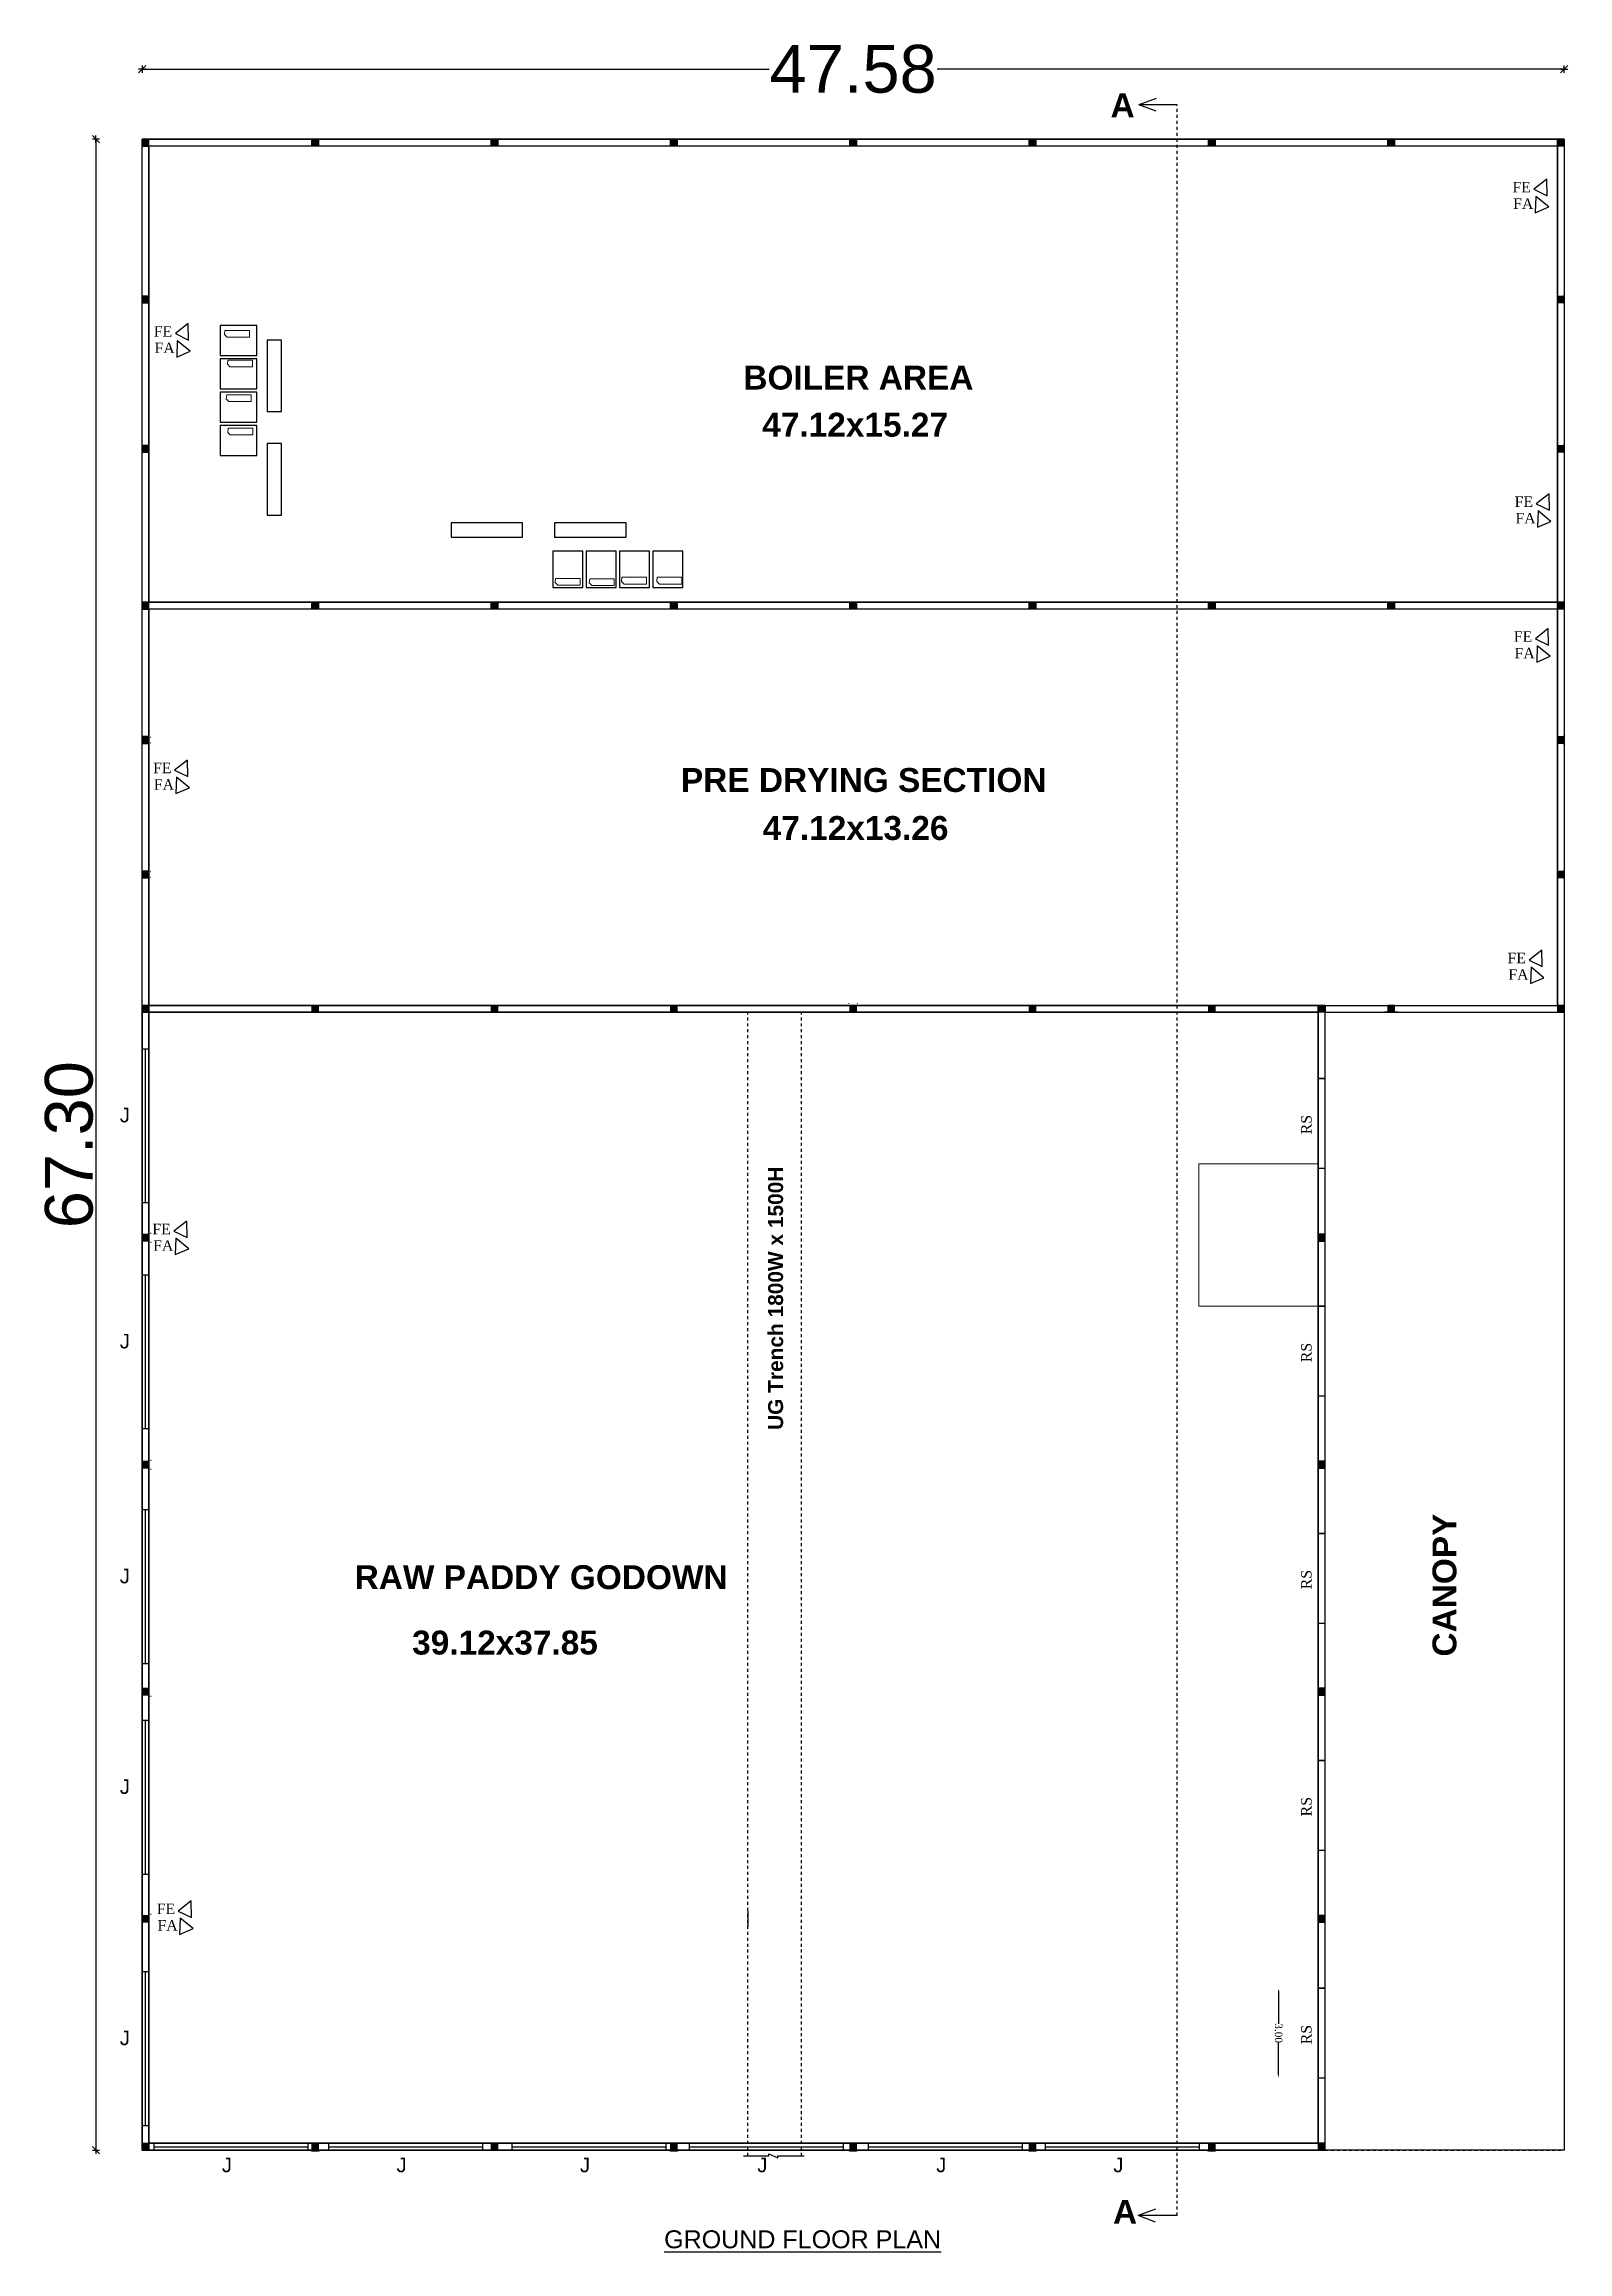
# Model space of a CAD drawing. Header units: metres. Extents: x 1422408 to 2565053, y 3723 to 80428.
# Drawn here: x 2267904.2 to 2267955.2, y 4140.2 to 4214.1 of the extents above; entities that cross this region are included whole.
import ezdxf

# ---------------------------------------------------------------- set-up
doc = ezdxf.new("R2010")
doc.units = ezdxf.units.M
doc.header["$LTSCALE"] = 3.5
doc.header["$MEASUREMENT"] = 0
doc.linetypes.add('HIDDEN', pattern=[0.375, 0.25, -0.125])
doc.layers.get('0').update_dxf_attribs({"linetype": 'CONTINUOUS'})
doc.layers.get('DEFPOINTS').update_dxf_attribs({"linetype": 'CONTINUOUS'})
for name, color, linetype in [('BLK_5_FLR_0_AC_ROOM_1', 117, 'CONTINUOUS'), ('BLK_5_FLR_0_AC_ROOM_2', 117, 'CONTINUOUS'), ('BLK_5_FLR_0_AC_ROOM_3', 117, 'CONTINUOUS'), ('BLK_5_FLR_0_EXIT_WIDTH_DOOR', 2, 'CONTINUOUS'), ('BLK_5_FLR_0_URINAL', 235, 'CONTINUOUS'), ('BLK_5_FLR_0_WATER_CLOSET', 213, 'CONTINUOUS'), ('WORKSHOP_AREA', 10, 'CONTINUOUS')]:
    doc.layers.add(name, color=color, linetype=linetype)
doc.layers.add('BLK_5_FLR_0_BLT_UP_AREA', color=1, linetype='CONTINUOUS', plot=False)
doc.layers.add('BLK_5_FLR_0_FIRESTAIR_1', color=1, linetype='CONTINUOUS', lineweight=0)
doc.layers.add('BLK_5_FLR_0_WASH', color=243, linetype='CONTINUOUS', lineweight=5)
doc.styles.add('ANAND', font='times.ttf')
doc.styles.add('ROOM TEXT 10.5', font='swisse.ttf')
doc.styles.add('SIKKIM-ARE', font='arialbd.ttf')
doc.styles.add('style1', font='arial.ttf', dxfattribs={"height": 0.28})
doc.styles.add('style1jaya', font='times.ttf')
doc.dimstyles.new('STANDARD$0', dxfattribs={"dimtxt": 0.25, "dimasz": 0.1, "dimexe": 2, "dimexo": 2, "dimgap": 0, "dimtad": 0, "dimzin": 0, "dimdsep": 46, "dimtxsty": 'ANAND', "dimcen": 0.0625, "dimdle": 2.5, "dimse1": 1, "dimse2": 1, "dimclrd": 2, "dimclre": 9, "dimadec": 0, "dimazin": 0, "dimtfac": 1, "dimtix": 1, "dimtofl": 0, "dimtmove": 2, "dimatfit": 3, "dimldrblk": 'OBLIQUE', "dimfxl": 0, "dimtolj": 1, "dimtzin": 0, "dimarcsym": 0})

msp = doc.modelspace()

# ---------------------------------------------------------------- texts
for s, height, style, p in [('A', 0.79991, 'SIKKIM-ARE', (2267939.88424, 4211.6036)), ('FE', 0.349929, 'style1jaya', (2267953.32915, 4209.09417)), ('FA', 0.349929, 'style1jaya', (2267953.35457, 4208.54214)), ('FE', 0.349929, 'style1jaya', (2267907.87428, 4204.26497)), ('FA', 0.349929, 'style1jaya', (2267907.8997, 4203.71293)), ('BOILER AREA', 0.7999136, 'SIKKIM-ARE', (2267927.59886, 4202.49488)), ('47.12x15.27', 0.7999136, 'SIKKIM-ARE', (2267928.23239, 4200.91789)), ('FE', 0.349929, 'style1jaya', (2267953.40413, 4198.56755)), ('FA', 0.349929, 'style1jaya', (2267953.42955, 4198.01551)), ('FE', 0.349929, 'style1jaya', (2267953.3753, 4194.05321)), ('FA', 0.349929, 'style1jaya', (2267953.40072, 4193.50117)), ('FE', 0.349929, 'style1jaya', (2267907.8507, 4189.65661)), ('FA', 0.349929, 'style1jaya', (2267907.87612, 4189.10457)), ('PRE DRYING SECTION', 0.7999136, 'SIKKIM-ARE', (2267925.51062, 4189.0283)), ('47.12x13.26', 0.7999136, 'SIKKIM-ARE', (2267928.24757, 4187.4216)), ('FE', 0.349929, 'style1jaya', (2267953.16625, 4183.29674)), ('FA', 0.349929, 'style1jaya', (2267953.19167, 4182.7447)), ('FE', 0.349929, 'style1jaya', (2267907.82769, 4174.22651)), ('FA', 0.349929, 'style1jaya', (2267907.85312, 4173.67447)), ('RAW PADDY GODOWN', 0.7999136, 'SIKKIM-ARE', (2267914.5958, 4162.35028)), ('39.12x37.85', 0.7999136, 'SIKKIM-ARE', (2267916.51819, 4160.16169)), ('FE', 0.349929, 'style1jaya', (2267907.97283, 4151.47546)), ('FA', 0.349929, 'style1jaya', (2267907.99826, 4150.92342)), ('A', 0.79991, 'SIKKIM-ARE', (2267939.96638, 4141.1115))]:
    msp.add_text(s, height=height, dxfattribs=dict(style=style)).set_placement(p)
at = {"ltscale": 0.22, "style": 'ROOM TEXT 10.5'}
for s, height, p in [('J', 0.486, (2267906.73681, 4177.97147)), ('J', 0.486, (2267906.73681, 4170.40669)), ('J', 0.486, (2267906.73681, 4162.54452)), ('J', 0.486, (2267906.73681, 4155.49677)), ('J', 0.486, (2267906.73681, 4147.08907)), ('J', 0.486, (2267910.15194, 4142.83647)), ('J', 0.486, (2267915.99566, 4142.83647)), ('J', 0.486, (2267922.13175, 4142.83647)), ('J', 0.486, (2267928.06575, 4142.83647)), ('J', 0.486, (2267934.05087, 4142.83647)), ('J', 0.486, (2267939.9764, 4142.83647)), ('%%UGROUND FLOOR PLAN', 0.6, (2267924.94887, 4140.29173))]:
    msp.add_text(s, height=height, dxfattribs=at).set_placement(p)
at = {"style": 'style1jaya', "text_generation_flag": 6}
for p in [(2267946.60983, 4177.57225), (2267946.60983, 4169.94591), (2267946.60983, 4162.34673), (2267946.60983, 4154.74755), (2267946.60983, 4147.12137)]:
    msp.add_text('RS', height=0.349962, rotation=270, dxfattribs=at).set_placement(p)
at = {"style": 'SIKKIM-ARE'}
for s, height, p in [('UG Trench 1800W x 1500H', 0.499946, (2267928.92824, 4167.6777)), ('CANOPY', 0.799914, (2267951.45574, 4160.09545))]:
    msp.add_text(s, height=height, rotation=90, dxfattribs=at).set_placement(p)

# ---------------------------------------------------------------- blocks, each defined once
blk = doc.blocks.new('ER')
for p, q in [((-3, -3), (3, 3)), ((-3, 0), (3, 0)), ((0, -3), (0, 3))]:
    blk.add_line(p, q)
blk = doc.blocks.new('*D703')
at = {"lineweight": -2, "ltscale": 0.05}
for p, q in [((2267907.523, 4213.219), (2267928.46, 4213.219)), ((2267955.023, 4213.219), (2267934.087, 4213.219))]:
    blk.add_line(p, q, dxfattribs=at)
at = {"layer": 'DEFPOINTS', "color": 0, "ltscale": 0.05}
for p in [(2267955.063, 4213.219), (2267907.483, 4210.873), (2267955.063, 4210.873)]:
    blk.add_point(p, dxfattribs=at)
at = {"lineweight": -2, "ltscale": 0.05, "xscale": 0.04, "yscale": 0.04, "zscale": 0.04, "rotation": 180}
blk.add_blockref('ER', (2267907.483, 4213.219), dxfattribs=at)
at = {"lineweight": -2, "ltscale": 0.05, "xscale": 0.04, "yscale": 0.04, "zscale": 0.04}
blk.add_blockref('ER', (2267955.063, 4213.219), dxfattribs=at)
at = {"color": 0, "ltscale": 0.05, "insert": (2267931.273, 4213.219), "char_height": 0.28, "attachment_point": 5, "style": 'style1'}
blk.add_mtext('\\A1;{\\H5.7143x;47.58}', dxfattribs=at)
blk = doc.blocks.new('_DOT')
at = {"color": 0, "linetype": 'ByBlock'}
blk.add_line((-0.5, 0), (-1, 0), dxfattribs=at)
at = {"color": 0, "linetype": 'ByBlock', "const_width": 0.5}
blk.add_lwpolyline([(-0.25, 0, 1), (0.25, 0, 1)], format="xyb", close=True, dxfattribs=at)
blk = doc.blocks.new('*D704')
at = {"lineweight": -2, "ltscale": 0.05}
blk.add_line((2267905.94, 4210.833), (2267905.94, 4143.613), dxfattribs=at)
at = {"layer": 'DEFPOINTS', "color": 0, "ltscale": 0.05}
for p in [(2267907.483, 4210.873), (2267905.94, 4143.573), (2267907.483, 4143.573)]:
    blk.add_point(p, dxfattribs=at)
at = {"lineweight": -2, "ltscale": 0.05, "xscale": 0.04, "yscale": 0.04, "zscale": 0.04}
for p, rotation in [((2267905.94, 4210.873), 90), ((2267905.94, 4143.573), 270)]:
    blk.add_blockref('ER', p, dxfattribs=dict(at, rotation=rotation))
at = {"color": 0, "ltscale": 0.05, "insert": (2267905.042, 4177.223), "char_height": 0.28, "attachment_point": 5, "rotation": 90, "style": 'style1'}
blk.add_mtext('\\A1;{\\H5.7143x;67.30}', dxfattribs=at)
blk = doc.blocks.new('*D592')
at = {"layer": 'BLK_5_FLR_0_EXIT_WIDTH_DOOR', "color": 2, "linetype": 'Continuous', "lineweight": -2, "ltscale": 400}
for p, q in [((2267945.507, 4148.891), (2267945.507, 4147.8)), ((2267945.507, 4146.091), (2267945.507, 4147.182))]:
    blk.add_line(p, q, dxfattribs=at)
at = {"layer": 'BLK_5_FLR_0_EXIT_WIDTH_DOOR', "color": 2, "ltscale": 400}
for points in [[(2267945.524, 4148.891), (2267945.49, 4148.891), (2267945.507, 4148.991)], [(2267945.524, 4146.091), (2267945.491, 4146.091), (2267945.507, 4145.991)]]:
    blk.add_solid(points, dxfattribs=at)
at = {"layer": 'DEFPOINTS', "color": 0, "ltscale": 400}
for p in [(2267945.507, 4148.991), (2267946.834, 4148.991), (2267946.835, 4145.991)]:
    blk.add_point(p, dxfattribs=at)
at = {"layer": 'BLK_5_FLR_0_EXIT_WIDTH_DOOR', "color": 0, "ltscale": 400, "insert": (2267945.507, 4147.491), "char_height": 0.25, "attachment_point": 5, "rotation": 270.00212, "style": 'ANAND'}
blk.add_mtext('\\A1;3.00', dxfattribs=at)
blk = doc.blocks.new('_Oblique')
at = {"color": 0, "linetype": 'ByBlock', "lineweight": -2}
blk.add_line((-0.5, -0.5), (0.5, 0.5), dxfattribs=at)

# ---------------------------------------------------------------- dimensions: what is measured, and where the dimension line sits
at = {"ltscale": 0.05}
dim = msp.add_linear_dim(base=(2267955.06343, 4213.21857), p1=(2267907.48343, 4210.87344), p2=(2267955.06343, 4210.87343), text='{\\H5.7143x;47.58}', dimstyle='STANDARD$0', override={"dimtxt": 0.28, "dimasz": 0.04, "dimgap": 0.08, "dimtad": 2, "dimtxsty": 'style1', "dimblk": 'ER', "dimclrd": 256, "dimldrblk": 'DOT', "dimfxl": 0.18, "dimfxlon": 1, "dimarcsym": 1}, dxfattribs=at)
dim.commit()
dim.dimension.update_dxf_attribs({"geometry": '*D703', "text_midpoint": (2267931.27343, 4213.21857), "dimtype": 160})
dim = msp.add_linear_dim(base=(2267905.93979, 4143.57343), p1=(2267907.48343, 4210.87343), p2=(2267907.48343, 4143.57343), angle=90, text='{\\H5.7143x;67.30}', dimstyle='STANDARD$0', override={"dimtxt": 0.28, "dimasz": 0.04, "dimgap": 0.08, "dimtad": 2, "dimtxsty": 'style1', "dimblk": 'ER', "dimclrd": 256, "dimldrblk": 'DOT', "dimfxl": 0.18, "dimfxlon": 1, "dimarcsym": 1}, dxfattribs=at)
dim.commit()
dim.dimension.update_dxf_attribs({"geometry": '*D704', "text_midpoint": (2267905.04233, 4177.22343)})
at = {"layer": 'BLK_5_FLR_0_EXIT_WIDTH_DOOR', "ltscale": 400}
dim = msp.add_aligned_dim(p1=(2267946.83456, 4145.9911), p2=(2267946.83445, 4148.99078), distance=1.32732, dimstyle='STANDARD$0', override={"dimfxl": 0.18}, dxfattribs=at)
dim.commit()
dim.dimension.update_dxf_attribs({"geometry": '*D592', "text_midpoint": (2267945.50719, 4147.49089)})

# ---------------------------------------------------------------- hatches: boundary and pattern name
at = {"ltscale": 0.5}
h = msp.add_hatch(color=256, dxfattribs=at)
h.dxf.hatch_style = 1
h.paths.add_polyline_path([(2267907.48343, 4210.64346), (2267907.71341, 4210.64346), (2267907.71341, 4210.87343), (2267907.48343, 4210.87343)])
h = msp.add_hatch(color=256, dxfattribs=at)
h.dxf.hatch_style = 1
h.paths.add_polyline_path([(2267913.16045, 4210.87343), (2267913.39042, 4210.87343), (2267913.39042, 4210.64346), (2267913.16045, 4210.64346)])
h = msp.add_hatch(color=256, dxfattribs=at)
h.dxf.hatch_style = 1
h.paths.add_polyline_path([(2267919.1598, 4210.87343), (2267919.38977, 4210.87343), (2267919.38977, 4210.64346), (2267919.1598, 4210.64346)])
h = msp.add_hatch(color=256, dxfattribs=at)
h.dxf.hatch_style = 1
h.paths.add_polyline_path([(2267925.15915, 4210.87343), (2267925.38913, 4210.87343), (2267925.38913, 4210.64346), (2267925.15915, 4210.64346)])
h = msp.add_hatch(color=256, dxfattribs=at)
h.dxf.hatch_style = 1
h.paths.add_polyline_path([(2267931.1585, 4210.87343), (2267931.38848, 4210.87343), (2267931.38848, 4210.64346), (2267931.1585, 4210.64346)])
h = msp.add_hatch(color=256, dxfattribs=at)
h.dxf.hatch_style = 1
h.paths.add_polyline_path([(2267937.15785, 4210.87343), (2267937.38783, 4210.87343), (2267937.38783, 4210.64346), (2267937.15785, 4210.64346)])
h = msp.add_hatch(color=256, dxfattribs=at)
h.dxf.hatch_style = 1
h.paths.add_polyline_path([(2267943.15721, 4210.87343), (2267943.38718, 4210.87343), (2267943.38718, 4210.64346), (2267943.15721, 4210.64346)])
h = msp.add_hatch(color=256, dxfattribs=at)
h.dxf.hatch_style = 1
h.paths.add_polyline_path([(2267949.15656, 4210.87343), (2267949.38653, 4210.87343), (2267949.38653, 4210.64346), (2267949.15656, 4210.64346)])
h = msp.add_hatch(color=256, dxfattribs=at)
h.dxf.hatch_style = 1
h.paths.add_polyline_path([(2267955.06343, 4210.64346), (2267954.83346, 4210.64346), (2267954.83346, 4210.87343), (2267955.06343, 4210.87343)])
h = msp.add_hatch(color=256, dxfattribs=at)
h.dxf.hatch_style = 1
h.paths.add_polyline_path([(2267907.48343, 4205.39528), (2267907.71341, 4205.39528), (2267907.71341, 4205.62525), (2267907.48343, 4205.62525)])
h = msp.add_hatch(color=256, dxfattribs=at)
h.dxf.hatch_style = 1
h.paths.add_polyline_path([(2267955.06343, 4205.39528), (2267954.83346, 4205.39528), (2267954.83346, 4205.62525), (2267955.06343, 4205.62525)])
h = msp.add_hatch(color=256, dxfattribs=at)
h.dxf.hatch_style = 1
h.paths.add_polyline_path([(2267907.48343, 4200.39582), (2267907.71341, 4200.39582), (2267907.71341, 4200.62579), (2267907.48343, 4200.62579)])
h = msp.add_hatch(color=256, dxfattribs=at)
h.dxf.hatch_style = 1
h.paths.add_polyline_path([(2267955.06343, 4200.39582), (2267954.83346, 4200.39582), (2267954.83346, 4200.62579), (2267955.06343, 4200.62579)])
h = msp.add_hatch(color=256, dxfattribs=at)
h.dxf.hatch_style = 1
h.paths.add_polyline_path([(2267907.48343, 4195.14763), (2267907.71341, 4195.14763), (2267907.71341, 4195.37761), (2267907.48343, 4195.37761)])
h = msp.add_hatch(color=256, dxfattribs=at)
h.dxf.hatch_style = 1
h.paths.add_polyline_path([(2267913.16045, 4195.37761), (2267913.39042, 4195.37761), (2267913.39042, 4195.14763), (2267913.16045, 4195.14763)])
h = msp.add_hatch(color=256, dxfattribs=at)
h.dxf.hatch_style = 1
h.paths.add_polyline_path([(2267919.1598, 4195.37761), (2267919.38977, 4195.37761), (2267919.38977, 4195.14763), (2267919.1598, 4195.14763)])
h = msp.add_hatch(color=256, dxfattribs=at)
h.dxf.hatch_style = 1
h.paths.add_polyline_path([(2267925.15915, 4195.37761), (2267925.38913, 4195.37761), (2267925.38913, 4195.14763), (2267925.15915, 4195.14763)])
h = msp.add_hatch(color=256, dxfattribs=at)
h.dxf.hatch_style = 1
h.paths.add_polyline_path([(2267931.1585, 4195.37761), (2267931.38848, 4195.37761), (2267931.38848, 4195.14763), (2267931.1585, 4195.14763)])
h = msp.add_hatch(color=256, dxfattribs=at)
h.dxf.hatch_style = 1
h.paths.add_polyline_path([(2267937.15785, 4195.37761), (2267937.38783, 4195.37761), (2267937.38783, 4195.14763), (2267937.15785, 4195.14763)])
h = msp.add_hatch(color=256, dxfattribs=at)
h.dxf.hatch_style = 1
h.paths.add_polyline_path([(2267943.15721, 4195.37761), (2267943.38718, 4195.37761), (2267943.38718, 4195.14763), (2267943.15721, 4195.14763)])
h = msp.add_hatch(color=256, dxfattribs=at)
h.dxf.hatch_style = 1
h.paths.add_polyline_path([(2267949.15656, 4195.37761), (2267949.38653, 4195.37761), (2267949.38653, 4195.14763), (2267949.15656, 4195.14763)])
h = msp.add_hatch(color=256, dxfattribs=at)
h.dxf.hatch_style = 1
h.paths.add_polyline_path([(2267955.06343, 4195.14763), (2267954.83346, 4195.14763), (2267954.83346, 4195.37761), (2267955.06343, 4195.37761)])
h = msp.add_hatch(color=256, dxfattribs=at)
h.dxf.hatch_style = 1
h.paths.add_polyline_path([(2267907.48343, 4190.65037), (2267907.71341, 4190.65037), (2267907.71341, 4190.88034), (2267907.48343, 4190.88034)])
h = msp.add_hatch(color=256, dxfattribs=at)
h.dxf.hatch_style = 1
h.paths.add_polyline_path([(2267955.06343, 4190.65037), (2267954.83346, 4190.65037), (2267954.83346, 4190.88034), (2267955.06343, 4190.88034)])
h = msp.add_hatch(color=256, dxfattribs=at)
h.dxf.hatch_style = 1
h.paths.add_polyline_path([(2267907.48343, 4186.15085), (2267907.71341, 4186.15085), (2267907.71341, 4186.38083), (2267907.48343, 4186.38083)])
h = msp.add_hatch(color=256, dxfattribs=at)
h.dxf.hatch_style = 1
h.paths.add_polyline_path([(2267955.06343, 4186.15085), (2267954.83346, 4186.15085), (2267954.83346, 4186.38083), (2267955.06343, 4186.38083)])
h = msp.add_hatch(color=256, dxfattribs=at)
h.dxf.hatch_style = 1
h.paths.add_polyline_path([(2267907.48343, 4181.65369), (2267907.71341, 4181.65369), (2267907.71341, 4181.88366), (2267907.48343, 4181.88366)])
h = msp.add_hatch(color=256, dxfattribs=at)
h.dxf.hatch_style = 1
h.paths.add_polyline_path([(2267907.48343, 4181.88366), (2267907.71341, 4181.88366), (2267907.71341, 4181.65369), (2267907.48343, 4181.65369)])
h = msp.add_hatch(color=256, dxfattribs=at)
h.dxf.hatch_style = 1
h.paths.add_polyline_path([(2267913.16045, 4181.65359), (2267913.39042, 4181.65359), (2267913.39042, 4181.88357), (2267913.16045, 4181.88357)])
h = msp.add_hatch(color=256, dxfattribs=at)
h.dxf.hatch_style = 1
h.paths.add_polyline_path([(2267919.1598, 4181.65359), (2267919.38977, 4181.65359), (2267919.38977, 4181.88357), (2267919.1598, 4181.88357)])
h = msp.add_hatch(color=256, dxfattribs=at)
h.dxf.hatch_style = 1
h.paths.add_polyline_path([(2267925.15915, 4181.65359), (2267925.38913, 4181.65359), (2267925.38913, 4181.88357), (2267925.15915, 4181.88357)])
h = msp.add_hatch(color=256, dxfattribs=at)
h.dxf.hatch_style = 1
h.paths.add_polyline_path([(2267931.1585, 4181.65359), (2267931.38848, 4181.65359), (2267931.38848, 4181.88357), (2267931.1585, 4181.88357)])
h = msp.add_hatch(color=256, dxfattribs=at)
h.dxf.hatch_style = 1
h.paths.add_polyline_path([(2267937.15785, 4181.65359), (2267937.38783, 4181.65359), (2267937.38783, 4181.88357), (2267937.15785, 4181.88357)])
h = msp.add_hatch(color=256, dxfattribs=at)
h.dxf.hatch_style = 1
h.paths.add_polyline_path([(2267943.15721, 4181.65359), (2267943.38718, 4181.65359), (2267943.38718, 4181.88357), (2267943.15721, 4181.88357)])
h = msp.add_hatch(color=256, dxfattribs=at)
h.dxf.hatch_style = 1
h.paths.add_polyline_path([(2267947.06442, 4181.6537), (2267946.83445, 4181.6537), (2267946.83445, 4181.88367), (2267947.06442, 4181.88367)])
h = msp.add_hatch(color=256, dxfattribs=at)
h.dxf.hatch_style = 1
h.paths.add_polyline_path([(2267949.15656, 4181.65359), (2267949.38653, 4181.65359), (2267949.38653, 4181.88357), (2267949.15656, 4181.88357)])
h = msp.add_hatch(color=256, dxfattribs=at)
h.dxf.hatch_style = 1
h.paths.add_polyline_path([(2267955.06343, 4181.88367), (2267954.83346, 4181.88367), (2267954.83346, 4181.6537), (2267955.06343, 4181.6537)])
h = msp.add_hatch(color=256, dxfattribs=at)
h.dxf.hatch_style = 1
h.paths.add_polyline_path([(2267907.48343, 4174.00008), (2267907.48343, 4174.23005), (2267907.71341, 4174.23005), (2267907.71341, 4174.00008)])
h = msp.add_hatch(color=256, dxfattribs=at)
h.dxf.hatch_style = 1
h.paths.add_polyline_path([(2267947.06459, 4174.00008), (2267947.06459, 4174.23005), (2267946.83461, 4174.23005), (2267946.83461, 4174.00008)])
h = msp.add_hatch(color=256, dxfattribs=at)
h.dxf.hatch_style = 1
h.paths.add_polyline_path([(2267907.48343, 4166.4009), (2267907.48343, 4166.63087), (2267907.71341, 4166.63087), (2267907.71341, 4166.4009)])
h = msp.add_hatch(color=256, dxfattribs=at)
h.dxf.hatch_style = 1
h.paths.add_polyline_path([(2267947.06459, 4166.4009), (2267947.06459, 4166.63087), (2267946.83461, 4166.63087), (2267946.83461, 4166.4009)])
h = msp.add_hatch(color=256, dxfattribs=at)
h.dxf.hatch_style = 1
h.paths.add_polyline_path([(2267907.48343, 4158.80172), (2267907.48343, 4159.03169), (2267907.71341, 4159.03169), (2267907.71341, 4158.80172)])
h = msp.add_hatch(color=256, dxfattribs=at)
h.dxf.hatch_style = 1
h.paths.add_polyline_path([(2267947.06459, 4158.80172), (2267947.06459, 4159.03169), (2267946.83461, 4159.03169), (2267946.83461, 4158.80172)])
h = msp.add_hatch(color=256, dxfattribs=at)
h.dxf.hatch_style = 1
h.paths.add_polyline_path([(2267907.48343, 4151.20254), (2267907.48343, 4151.43251), (2267907.71341, 4151.43251), (2267907.71341, 4151.20254)])
h = msp.add_hatch(color=256, dxfattribs=at)
h.dxf.hatch_style = 1
h.paths.add_polyline_path([(2267947.06459, 4151.20254), (2267947.06459, 4151.43251), (2267946.83461, 4151.43251), (2267946.83461, 4151.20254)])
h = msp.add_hatch(color=256, dxfattribs=at)
h.dxf.hatch_style = 1
h.paths.add_polyline_path([(2267907.48343, 4143.80341), (2267907.71341, 4143.80341), (2267907.71341, 4143.57343), (2267907.48343, 4143.57343)])
h = msp.add_hatch(color=256, dxfattribs=at)
h.dxf.hatch_style = 1
h.paths.add_polyline_path([(2267913.39042, 4143.57342), (2267913.39042, 4143.8034), (2267913.16045, 4143.8034), (2267913.16045, 4143.57342)])
h = msp.add_hatch(color=256, dxfattribs=at)
h.dxf.hatch_style = 1
h.paths.add_polyline_path([(2267919.38977, 4143.57342), (2267919.38977, 4143.8034), (2267919.1598, 4143.8034), (2267919.1598, 4143.57342)])
h = msp.add_hatch(color=256, dxfattribs=at)
h.dxf.hatch_style = 1
h.paths.add_polyline_path([(2267925.38911, 4143.57342), (2267925.38911, 4143.8034), (2267925.15913, 4143.8034), (2267925.15913, 4143.57342)])
h = msp.add_hatch(color=256, dxfattribs=at)
h.dxf.hatch_style = 1
h.paths.add_polyline_path([(2267931.38848, 4143.57342), (2267931.38848, 4143.8034), (2267931.1585, 4143.8034), (2267931.1585, 4143.57342)])
h = msp.add_hatch(color=256, dxfattribs=at)
h.dxf.hatch_style = 1
h.paths.add_polyline_path([(2267937.38781, 4143.57342), (2267937.38781, 4143.8034), (2267937.15784, 4143.8034), (2267937.15784, 4143.57342)])
h = msp.add_hatch(color=256, dxfattribs=at)
h.dxf.hatch_style = 1
h.paths.add_polyline_path([(2267943.38717, 4143.57342), (2267943.38717, 4143.8034), (2267943.15719, 4143.8034), (2267943.15719, 4143.57342)])
h = msp.add_hatch(color=256, dxfattribs=at)
h.dxf.hatch_style = 1
h.paths.add_polyline_path([(2267947.06442, 4143.80343), (2267946.83445, 4143.80343), (2267946.83445, 4143.57346), (2267947.06442, 4143.57346)])

# ---------------------------------------------------------------- linework, layer by layer
at = {"ltscale": 0.05}
for p, q in [((2267942.11661, 4212.0272), (2267940.86, 4212.0272)), ((2267942.11661, 4141.38443), (2267940.80621, 4141.38443))]:
    msp.add_line(p, q, dxfattribs=at)
at = {"linetype": 'HIDDEN', "ltscale": 0.1}
for p, q in [((2267942.11661, 4141.38443), (2267942.11661, 4212.0272)), ((2267927.74888, 4143.38464), (2267927.74888, 4181.65359)), ((2267929.54868, 4143.38464), (2267929.54868, 4181.65359)), ((2267955.06343, 4181.6538), (2267955.06343, 4143.57343)), ((2267947.06442, 4143.57343), (2267955.06343, 4143.57343))]:
    msp.add_line(p, q, dxfattribs=at)
for p, q in [((2267955.06343, 4210.87343), (2267907.48343, 4210.87343)), ((2267907.48343, 4195.37761), (2267907.48343, 4210.87343)), ((2267954.83346, 4210.64346), (2267907.71341, 4210.64346)), ((2267907.71341, 4195.37761), (2267907.71341, 4210.64346)), ((2267954.83346, 4210.64346), (2267954.83346, 4195.37761)), ((2267955.06343, 4210.87343), (2267955.06343, 4195.37761)), ((2267907.48342, 4181.88366), (2267907.48343, 4195.14763)), ((2267955.06343, 4195.37761), (2267907.48343, 4195.37761)), ((2267954.83346, 4195.14763), (2267907.71341, 4195.14763)), ((2267907.71341, 4181.65378), (2267907.71341, 4195.14763)), ((2267954.83346, 4195.14763), (2267954.83346, 4181.88357)), ((2267955.06343, 4195.37761), (2267955.06343, 4181.6537)), ((2267947.06442, 4181.88357), (2267907.48343, 4181.88357)), ((2267907.48343, 4181.88357), (2267907.48346, 4143.57343)), ((2267947.06442, 4143.57343), (2267947.06442, 4181.88357)), ((2267947.06442, 4181.88357), (2267954.83346, 4181.88357)), ((2267946.83432, 4181.65359), (2267907.71328, 4181.65359)), ((2267907.71328, 4181.65359), (2267907.71353, 4143.77934)), ((2267946.83457, 4143.77934), (2267946.83432, 4181.65359)), ((2267947.06442, 4181.6537), (2267955.06343, 4181.6537)), ((2267946.83445, 4179.44166), (2267947.06442, 4179.44166)), ((2267946.83445, 4176.44198), (2267947.06442, 4176.44198)), ((2267946.83445, 4171.81531), (2267947.06442, 4171.81531)), ((2267946.83445, 4168.81564), (2267947.06442, 4168.81564)), ((2267946.83445, 4164.21613), (2267947.06442, 4164.21613)), ((2267946.83445, 4161.21646), (2267947.06442, 4161.21646)), ((2267946.83445, 4156.61695), (2267947.06442, 4156.61695)), ((2267946.83445, 4153.61728), (2267947.06442, 4153.61728)), ((2267946.83445, 4148.99078), (2267947.06442, 4148.99078)), ((2267946.83445, 4145.9911), (2267947.06442, 4145.9911)), ((2267907.48343, 4143.57343), (2267947.06442, 4143.57343)), ((2267907.71353, 4143.80341), (2267946.83457, 4143.80341))]:
    msp.add_line(p, q)
at = {"ltscale": 0.5}
for p, q in [((2267907.71341, 4210.87343), (2267907.48343, 4210.87343)), ((2267907.48343, 4210.87343), (2267907.48343, 4210.64346)), ((2267907.48343, 4210.64346), (2267907.71341, 4210.64346)), ((2267907.71341, 4210.64346), (2267907.71341, 4210.87343)), ((2267913.16045, 4210.87343), (2267913.39042, 4210.87343)), ((2267913.16045, 4210.64346), (2267913.16045, 4210.87343)), ((2267913.39042, 4210.64346), (2267913.16045, 4210.64346)), ((2267913.39042, 4210.87343), (2267913.39042, 4210.64346)), ((2267919.1598, 4210.87343), (2267919.38977, 4210.87343)), ((2267919.1598, 4210.64346), (2267919.1598, 4210.87343)), ((2267919.38977, 4210.64346), (2267919.1598, 4210.64346)), ((2267919.38977, 4210.87343), (2267919.38977, 4210.64346)), ((2267925.15915, 4210.87343), (2267925.38913, 4210.87343)), ((2267925.15915, 4210.64346), (2267925.15915, 4210.87343)), ((2267925.38913, 4210.64346), (2267925.15915, 4210.64346)), ((2267925.38913, 4210.87343), (2267925.38913, 4210.64346)), ((2267931.1585, 4210.87343), (2267931.38848, 4210.87343)), ((2267931.1585, 4210.64346), (2267931.1585, 4210.87343)), ((2267931.38848, 4210.64346), (2267931.1585, 4210.64346)), ((2267931.38848, 4210.87343), (2267931.38848, 4210.64346)), ((2267937.15785, 4210.87343), (2267937.38783, 4210.87343)), ((2267937.15785, 4210.64346), (2267937.15785, 4210.87343)), ((2267937.38783, 4210.64346), (2267937.15785, 4210.64346)), ((2267937.38783, 4210.87343), (2267937.38783, 4210.64346)), ((2267943.15721, 4210.87343), (2267943.38718, 4210.87343)), ((2267943.15721, 4210.64346), (2267943.15721, 4210.87343)), ((2267943.38718, 4210.64346), (2267943.15721, 4210.64346)), ((2267943.38718, 4210.87343), (2267943.38718, 4210.64346)), ((2267949.15656, 4210.87343), (2267949.38653, 4210.87343)), ((2267949.15656, 4210.64346), (2267949.15656, 4210.87343)), ((2267949.38653, 4210.64346), (2267949.15656, 4210.64346)), ((2267949.38653, 4210.87343), (2267949.38653, 4210.64346)), ((2267954.83346, 4210.64346), (2267954.83346, 4210.87343)), ((2267954.83346, 4210.87343), (2267955.06343, 4210.87343)), ((2267955.06343, 4210.64346), (2267954.83346, 4210.64346)), ((2267955.06343, 4210.87353), (2267955.06343, 4210.64356)), ((2267907.71341, 4205.62525), (2267907.48343, 4205.62525)), ((2267907.48343, 4205.62525), (2267907.48343, 4205.39528)), ((2267907.48343, 4205.39528), (2267907.71341, 4205.39528)), ((2267907.71341, 4205.39528), (2267907.71341, 4205.62525)), ((2267954.83346, 4205.39528), (2267954.83346, 4205.62525)), ((2267954.83346, 4205.62525), (2267955.06343, 4205.62525)), ((2267955.06343, 4205.39528), (2267954.83346, 4205.39528)), ((2267955.06343, 4205.62525), (2267955.06343, 4205.39528)), ((2267907.71341, 4200.62579), (2267907.48343, 4200.62579)), ((2267907.48343, 4200.62579), (2267907.48343, 4200.39582)), ((2267907.48343, 4200.39582), (2267907.71341, 4200.39582)), ((2267907.71341, 4200.39582), (2267907.71341, 4200.62579)), ((2267954.83346, 4200.39582), (2267954.83346, 4200.62579)), ((2267954.83346, 4200.62579), (2267955.06343, 4200.62579)), ((2267955.06343, 4200.39582), (2267954.83346, 4200.39582)), ((2267955.06343, 4200.62579), (2267955.06343, 4200.39582)), ((2267907.71341, 4195.37761), (2267907.48343, 4195.37761)), ((2267907.48343, 4195.37761), (2267907.48343, 4195.14763)), ((2267907.48343, 4195.14763), (2267907.71341, 4195.14763)), ((2267907.71341, 4195.14763), (2267907.71341, 4195.37761)), ((2267913.16045, 4195.37761), (2267913.39042, 4195.37761)), ((2267913.16045, 4195.14763), (2267913.16045, 4195.37761)), ((2267913.39042, 4195.14763), (2267913.16045, 4195.14763)), ((2267913.39042, 4195.37761), (2267913.39042, 4195.14763)), ((2267919.1598, 4195.37761), (2267919.38977, 4195.37761)), ((2267919.1598, 4195.14763), (2267919.1598, 4195.37761)), ((2267919.38977, 4195.14763), (2267919.1598, 4195.14763)), ((2267919.38977, 4195.37761), (2267919.38977, 4195.14763)), ((2267925.15915, 4195.37761), (2267925.38913, 4195.37761)), ((2267925.15915, 4195.14763), (2267925.15915, 4195.37761)), ((2267925.38913, 4195.14763), (2267925.15915, 4195.14763)), ((2267925.38913, 4195.37761), (2267925.38913, 4195.14763)), ((2267931.1585, 4195.37761), (2267931.38848, 4195.37761)), ((2267931.1585, 4195.14763), (2267931.1585, 4195.37761)), ((2267931.38848, 4195.14763), (2267931.1585, 4195.14763)), ((2267931.38848, 4195.37761), (2267931.38848, 4195.14763)), ((2267937.15785, 4195.37761), (2267937.38783, 4195.37761)), ((2267937.15785, 4195.14763), (2267937.15785, 4195.37761)), ((2267937.38783, 4195.14763), (2267937.15785, 4195.14763)), ((2267937.38783, 4195.37761), (2267937.38783, 4195.14763)), ((2267943.15721, 4195.37761), (2267943.38718, 4195.37761)), ((2267943.15721, 4195.14763), (2267943.15721, 4195.37761)), ((2267943.38718, 4195.14763), (2267943.15721, 4195.14763)), ((2267943.38718, 4195.37761), (2267943.38718, 4195.14763)), ((2267949.15656, 4195.37761), (2267949.38653, 4195.37761)), ((2267949.15656, 4195.14763), (2267949.15656, 4195.37761)), ((2267949.38653, 4195.14763), (2267949.15656, 4195.14763)), ((2267949.38653, 4195.37761), (2267949.38653, 4195.14763)), ((2267954.83346, 4195.14763), (2267954.83346, 4195.37761)), ((2267954.83346, 4195.37761), (2267955.06343, 4195.37761)), ((2267955.06343, 4195.14763), (2267954.83346, 4195.14763)), ((2267955.06343, 4195.37761), (2267955.06343, 4195.14763)), ((2267907.71341, 4190.88034), (2267907.48343, 4190.88034)), ((2267907.48343, 4190.88034), (2267907.48343, 4190.65037)), ((2267907.48343, 4190.65037), (2267907.71341, 4190.65037)), ((2267907.71341, 4190.65037), (2267907.71341, 4190.88034)), ((2267954.83346, 4190.65037), (2267954.83346, 4190.88034)), ((2267954.83346, 4190.88034), (2267955.06343, 4190.88034)), ((2267955.06343, 4190.65037), (2267954.83346, 4190.65037)), ((2267955.06343, 4190.88034), (2267955.06343, 4190.65037)), ((2267907.71341, 4186.38083), (2267907.48343, 4186.38083)), ((2267907.48343, 4186.38083), (2267907.48343, 4186.15085)), ((2267907.71341, 4186.15085), (2267907.71341, 4186.38083)), ((2267954.83346, 4186.15085), (2267954.83346, 4186.38083)), ((2267954.83346, 4186.38083), (2267955.06343, 4186.38083)), ((2267955.06343, 4186.38083), (2267955.06343, 4186.15085)), ((2267907.48343, 4186.15085), (2267907.71341, 4186.15085)), ((2267955.06343, 4186.15085), (2267954.83346, 4186.15085)), ((2267907.71341, 4181.88366), (2267907.48343, 4181.88366)), ((2267907.48343, 4181.88366), (2267907.48343, 4181.65369)), ((2267907.48343, 4181.88366), (2267907.71341, 4181.88366)), ((2267907.48343, 4181.65369), (2267907.48343, 4181.88366)), ((2267907.71341, 4181.65369), (2267907.71341, 4181.88366)), ((2267907.71341, 4181.88366), (2267907.71341, 4181.65369)), ((2267913.39042, 4181.88357), (2267913.16045, 4181.88357)), ((2267913.16045, 4181.88357), (2267913.16045, 4181.65359)), ((2267913.39042, 4181.65359), (2267913.39042, 4181.88357)), ((2267919.38977, 4181.88357), (2267919.1598, 4181.88357)), ((2267919.1598, 4181.88357), (2267919.1598, 4181.65359)), ((2267919.38977, 4181.65359), (2267919.38977, 4181.88357)), ((2267925.38913, 4181.88357), (2267925.15915, 4181.88357)), ((2267925.15915, 4181.88357), (2267925.15915, 4181.65359)), ((2267925.38913, 4181.65359), (2267925.38913, 4181.88357)), ((2267931.38848, 4181.88357), (2267931.1585, 4181.88357)), ((2267931.1585, 4181.88357), (2267931.1585, 4181.65359)), ((2267931.38848, 4181.65359), (2267931.38848, 4181.88357)), ((2267937.38783, 4181.88357), (2267937.15785, 4181.88357)), ((2267937.15785, 4181.88357), (2267937.15785, 4181.65359)), ((2267937.38783, 4181.65359), (2267937.38783, 4181.88357)), ((2267943.38718, 4181.88357), (2267943.15721, 4181.88357)), ((2267943.15721, 4181.88357), (2267943.15721, 4181.65359)), ((2267943.38718, 4181.65359), (2267943.38718, 4181.88357)), ((2267946.83445, 4181.6537), (2267946.83445, 4181.88367)), ((2267946.83445, 4181.88367), (2267947.06442, 4181.88367)), ((2267947.06442, 4181.88367), (2267947.06442, 4181.6537)), ((2267949.38653, 4181.88357), (2267949.15656, 4181.88357)), ((2267949.15656, 4181.88357), (2267949.15656, 4181.65359)), ((2267949.38653, 4181.65359), (2267949.38653, 4181.88357)), ((2267955.06343, 4181.88367), (2267954.83346, 4181.88367)), ((2267954.83346, 4181.88367), (2267954.83346, 4181.6537)), ((2267955.06343, 4181.6537), (2267955.06343, 4181.88367)), ((2267907.48343, 4181.65369), (2267907.71341, 4181.65369)), ((2267907.71341, 4181.65369), (2267907.48343, 4181.65369)), ((2267913.16045, 4181.65359), (2267913.39042, 4181.65359)), ((2267919.1598, 4181.65359), (2267919.38977, 4181.65359)), ((2267925.15915, 4181.65359), (2267925.38913, 4181.65359)), ((2267931.1585, 4181.65359), (2267931.38848, 4181.65359)), ((2267937.15785, 4181.65359), (2267937.38783, 4181.65359)), ((2267943.15721, 4181.65359), (2267943.38718, 4181.65359)), ((2267947.06442, 4181.6537), (2267946.83445, 4181.6537)), ((2267949.15656, 4181.65359), (2267949.38653, 4181.65359)), ((2267954.83346, 4181.6537), (2267955.06343, 4181.6537)), ((2267947.06442, 4179.44166), (2267946.83445, 4179.44166)), ((2267946.83445, 4179.44166), (2267946.83445, 4176.44198)), ((2267947.06442, 4176.44198), (2267947.06442, 4179.44166)), ((2267946.83445, 4176.44198), (2267947.06442, 4176.44198)), ((2267907.48343, 4174.00008), (2267907.48343, 4174.23005)), ((2267907.48343, 4174.23005), (2267907.71341, 4174.23005)), ((2267907.71341, 4174.00008), (2267907.48343, 4174.00008)), ((2267907.71341, 4174.23005), (2267907.71341, 4174.00008)), ((2267947.06459, 4174.23005), (2267946.83461, 4174.23005)), ((2267946.83461, 4174.23005), (2267946.83461, 4174.00008)), ((2267946.83461, 4174.00008), (2267947.06459, 4174.00008)), ((2267947.06459, 4174.00008), (2267947.06459, 4174.23005)), ((2267947.06442, 4171.81531), (2267946.83445, 4171.81531)), ((2267946.83445, 4171.81531), (2267946.83445, 4168.81564)), ((2267947.06442, 4168.81564), (2267947.06442, 4171.81531)), ((2267946.83445, 4168.81564), (2267947.06442, 4168.81564)), ((2267907.48343, 4166.4009), (2267907.48343, 4166.63087)), ((2267907.48343, 4166.63087), (2267907.71341, 4166.63087)), ((2267907.71341, 4166.4009), (2267907.48343, 4166.4009)), ((2267907.71341, 4166.63087), (2267907.71341, 4166.4009)), ((2267947.06459, 4166.63087), (2267946.83461, 4166.63087)), ((2267946.83461, 4166.63087), (2267946.83461, 4166.4009)), ((2267946.83461, 4166.4009), (2267947.06459, 4166.4009)), ((2267947.06459, 4166.4009), (2267947.06459, 4166.63087)), ((2267947.06442, 4164.21613), (2267946.83445, 4164.21613)), ((2267946.83445, 4164.21613), (2267946.83445, 4161.21646)), ((2267947.06442, 4161.21646), (2267947.06442, 4164.21613)), ((2267946.83445, 4161.21646), (2267947.06442, 4161.21646)), ((2267907.48343, 4158.80172), (2267907.48343, 4159.03169)), ((2267907.48343, 4159.03169), (2267907.71341, 4159.03169)), ((2267907.71341, 4159.03169), (2267907.71341, 4158.80172)), ((2267947.06459, 4159.03169), (2267946.83461, 4159.03169)), ((2267946.83461, 4159.03169), (2267946.83461, 4158.80172)), ((2267947.06459, 4158.80172), (2267947.06459, 4159.03169)), ((2267907.71341, 4158.80172), (2267907.48343, 4158.80172)), ((2267946.83461, 4158.80172), (2267947.06459, 4158.80172)), ((2267947.06442, 4156.61695), (2267946.83445, 4156.61695)), ((2267946.83445, 4156.61695), (2267946.83445, 4153.61728)), ((2267947.06442, 4153.61728), (2267947.06442, 4156.61695)), ((2267946.83445, 4153.61728), (2267947.06442, 4153.61728)), ((2267907.48343, 4151.20254), (2267907.48343, 4151.43251)), ((2267907.48343, 4151.43251), (2267907.71341, 4151.43251)), ((2267907.71341, 4151.43251), (2267907.71341, 4151.20254)), ((2267947.06459, 4151.43251), (2267946.83461, 4151.43251)), ((2267946.83461, 4151.43251), (2267946.83461, 4151.20254)), ((2267947.06459, 4151.20254), (2267947.06459, 4151.43251)), ((2267907.71341, 4151.20254), (2267907.48343, 4151.20254)), ((2267946.83461, 4151.20254), (2267947.06459, 4151.20254)), ((2267947.06442, 4148.99078), (2267946.83445, 4148.99078)), ((2267946.83445, 4148.99078), (2267946.83445, 4145.9911)), ((2267947.06442, 4145.9911), (2267947.06442, 4148.99078)), ((2267946.83445, 4145.9911), (2267947.06442, 4145.9911)), ((2267907.48343, 4143.80341), (2267907.71341, 4143.80341)), ((2267907.48343, 4143.57343), (2267907.48343, 4143.80341)), ((2267907.71341, 4143.57343), (2267907.48343, 4143.57343)), ((2267907.71341, 4143.80341), (2267907.71341, 4143.57343)), ((2267913.39042, 4143.77933), (2267913.16045, 4143.77933)), ((2267913.16045, 4143.77933), (2267913.16045, 4143.54935)), ((2267913.16045, 4143.54935), (2267913.39042, 4143.54935)), ((2267913.39042, 4143.57342), (2267913.39042, 4143.8034)), ((2267919.38977, 4143.77933), (2267919.1598, 4143.77933)), ((2267919.1598, 4143.77933), (2267919.1598, 4143.57343)), ((2267919.38977, 4143.57342), (2267919.38977, 4143.8034)), ((2267925.15913, 4143.8034), (2267925.15913, 4143.57342)), ((2267925.38911, 4143.77933), (2267925.15913, 4143.77933)), ((2267925.15913, 4143.54935), (2267925.38911, 4143.54935)), ((2267925.38911, 4143.57342), (2267925.38911, 4143.8034)), ((2267931.38848, 4143.77933), (2267931.1585, 4143.77933)), ((2267931.1585, 4143.77933), (2267931.1585, 4143.54935)), ((2267931.1585, 4143.54935), (2267931.38848, 4143.54935)), ((2267931.38848, 4143.57342), (2267931.38848, 4143.8034)), ((2267937.38781, 4143.8034), (2267937.15784, 4143.8034)), ((2267937.15784, 4143.77933), (2267937.15784, 4143.54935)), ((2267937.15784, 4143.54935), (2267937.38781, 4143.54935)), ((2267937.38781, 4143.54935), (2267937.38781, 4143.77933)), ((2267943.38717, 4143.77933), (2267943.15719, 4143.77933)), ((2267943.15719, 4143.77933), (2267943.15719, 4143.54935)), ((2267943.15719, 4143.54935), (2267943.38717, 4143.54935)), ((2267943.38717, 4143.57342), (2267943.38717, 4143.8034)), ((2267947.06442, 4143.80343), (2267946.83445, 4143.80343)), ((2267946.83445, 4143.80343), (2267946.83445, 4143.57346)), ((2267946.83445, 4143.57346), (2267947.06442, 4143.57346)), ((2267947.06442, 4143.57346), (2267947.06442, 4143.80343))]:
    msp.add_line(p, q, dxfattribs=at)
at = {"linetype": 'ByBlock', "ltscale": 0.1}
for p, q in [((2267907.48345, 4205.36026), (2267907.48345, 4205.66023)), ((2267955.06342, 4205.36026), (2267955.06342, 4205.66023)), ((2267907.48345, 4200.3608), (2267907.48345, 4200.66077)), ((2267955.06342, 4200.3608), (2267955.06342, 4200.66077)), ((2267907.48343, 4194.87757), (2267907.48343, 4195.37751)), ((2267907.48345, 4190.61536), (2267907.48345, 4190.91532)), ((2267907.77541, 4190.85533), (2267907.76542, 4190.85533)), ((2267907.76542, 4190.67535), (2267907.77541, 4190.67535)), ((2267955.06342, 4190.61536), (2267955.06342, 4190.91532)), ((2267907.48345, 4186.11584), (2267907.48345, 4186.41581)), ((2267907.77541, 4186.35582), (2267907.76542, 4186.35582)), ((2267907.76542, 4186.17584), (2267907.77541, 4186.17584)), ((2267955.06342, 4186.11584), (2267955.06342, 4186.41581)), ((2267931.1235, 4181.93772), (2267931.1235, 4181.95372)), ((2267931.42347, 4181.93772), (2267931.42347, 4181.95372)), ((2267949.49652, 4181.65375), (2267949.04657, 4181.65375)), ((2267907.4836, 4174.34004), (2267907.4836, 4173.89009)), ((2267907.76757, 4174.26504), (2267907.78357, 4174.26504)), ((2267907.76757, 4173.96508), (2267907.78357, 4173.96508)), ((2267907.76757, 4166.66587), (2267907.78357, 4166.66587)), ((2267907.76757, 4166.3659), (2267907.78357, 4166.3659)), ((2267907.76757, 4158.76672), (2267907.78357, 4158.76672)), ((2267907.76757, 4151.46751), (2267907.78357, 4151.46751)), ((2267913.42543, 4143.54937), (2267913.12547, 4143.54937)), ((2267925.42412, 4143.54937), (2267925.12415, 4143.54937)), ((2267931.42349, 4143.54937), (2267931.12352, 4143.54937)), ((2267937.42283, 4143.54937), (2267937.12286, 4143.54937)), ((2267943.42218, 4143.54937), (2267943.12221, 4143.54937))]:
    msp.add_line(p, q, dxfattribs=at)
at = {"color": 1}
for p, q in [((2267907.59842, 4175.28686), (2267907.59842, 4180.43686)), ((2267907.59842, 4167.72208), (2267907.59842, 4172.87208)), ((2267907.59842, 4159.85991), (2267907.59842, 4165.00991)), ((2267907.59842, 4152.81216), (2267907.59842, 4157.96216)), ((2267907.59842, 4144.40446), (2267907.59842, 4149.55446)), ((2267907.87469, 4143.68842), (2267913.02469, 4143.68842)), ((2267913.71841, 4143.68842), (2267918.86841, 4143.68842)), ((2267919.85451, 4143.68842), (2267925.00451, 4143.68842)), ((2267925.7885, 4143.68842), (2267930.9385, 4143.68842)), ((2267931.77363, 4143.68842), (2267936.92363, 4143.68842)), ((2267937.69916, 4143.68842), (2267942.84916, 4143.68842))]:
    msp.add_line(p, q, dxfattribs=at)
at = {"linetype": 'Continuous'}
msp.add_line((2267927.74904, 4151.5675), (2267927.74904, 4151.06755), dxfattribs=at)
at = {"linetype": 'HIDDEN', "ltscale": 100}
for p, q in [((2267927.60588, 4143.38464), (2267928.45368, 4143.38464)), ((2267928.45368, 4143.38464), (2267928.45368, 4143.45352)), ((2267928.45368, 4143.45352), (2267928.75028, 4143.31347)), ((2267928.75028, 4143.31347), (2267928.75028, 4143.38464)), ((2267928.75028, 4143.38464), (2267929.63714, 4143.38464))]:
    msp.add_line(p, q, dxfattribs=at)
at = {"ltscale": 0.05}
for points in [[(2267941.41309, 4212.23727), (2267940.83311, 4212.0272)], [(2267941.41309, 4211.80617), (2267940.83311, 4212.0272)], [(2267954.48998, 4208.98112), (2267954.48022, 4209.53469), (2267954.05127, 4209.19654), (2267954.48998, 4208.98112)], [(2267954.54356, 4208.60783), (2267954.11565, 4208.95915), (2267954.09519, 4208.41332), (2267954.54356, 4208.60783)], [(2267909.03512, 4204.15192), (2267909.02535, 4204.70549), (2267908.5964, 4204.36733), (2267909.03512, 4204.15192)], [(2267909.08869, 4203.77863), (2267908.66078, 4204.12994), (2267908.64032, 4203.58411), (2267909.08869, 4203.77863)], [(2267954.56497, 4198.4545), (2267954.55521, 4199.00807), (2267954.12625, 4198.66991), (2267954.56497, 4198.4545)], [(2267954.61855, 4198.08121), (2267954.19063, 4198.43253), (2267954.17017, 4197.88669), (2267954.61855, 4198.08121)], [(2267954.53614, 4193.94015), (2267954.52638, 4194.49373), (2267954.09742, 4194.15557), (2267954.53614, 4193.94015)], [(2267954.58972, 4193.56686), (2267954.1618, 4193.91818), (2267954.14134, 4193.37235), (2267954.58972, 4193.56686)], [(2267909.01154, 4189.54356), (2267909.00178, 4190.09713), (2267908.57282, 4189.75897), (2267909.01154, 4189.54356)], [(2267909.06512, 4189.17027), (2267908.6372, 4189.52159), (2267908.61674, 4188.97575), (2267909.06512, 4189.17027)], [(2267954.32709, 4183.18369), (2267954.31733, 4183.73726), (2267953.88837, 4183.39911), (2267954.32709, 4183.18369)], [(2267954.38067, 4182.8104), (2267953.95276, 4183.16172), (2267953.93229, 4182.61589), (2267954.38067, 4182.8104)], [(2267908.98853, 4174.11346), (2267908.97877, 4174.66703), (2267908.54981, 4174.32887), (2267908.98853, 4174.11346)], [(2267909.04211, 4173.74017), (2267908.6142, 4174.09148), (2267908.59373, 4173.54565), (2267909.04211, 4173.74017)], [(2267909.13367, 4151.36241), (2267909.12391, 4151.91598), (2267908.69495, 4151.57783), (2267909.13367, 4151.36241)], [(2267909.18725, 4150.98912), (2267908.75934, 4151.34044), (2267908.73887, 4150.79461), (2267909.18725, 4150.98912)], [(2267941.38619, 4141.5945), (2267940.80621, 4141.38443)], [(2267941.38619, 4141.1634), (2267940.80621, 4141.38443)]]:
    msp.add_lwpolyline(points, dxfattribs=at)
at = {"color": 1}
for points in [[(2267907.48343, 4180.43686), (2267907.71341, 4180.43686)], [(2267907.48343, 4175.28686), (2267907.71341, 4175.28686)], [(2267907.48343, 4172.87208), (2267907.71341, 4172.87208)], [(2267907.48343, 4167.72208), (2267907.71341, 4167.72208)], [(2267907.48343, 4165.00991), (2267907.71341, 4165.00991)], [(2267907.48343, 4159.85991), (2267907.71341, 4159.85991)], [(2267907.48343, 4157.96216), (2267907.71341, 4157.96216)], [(2267907.48343, 4152.81216), (2267907.71341, 4152.81216)], [(2267907.48343, 4149.55446), (2267907.71341, 4149.55446)], [(2267907.48343, 4144.40446), (2267907.71341, 4144.40446)], [(2267907.87469, 4143.80341), (2267907.87469, 4143.57343)], [(2267913.02469, 4143.80341), (2267913.02469, 4143.57343)], [(2267913.71841, 4143.80341), (2267913.71841, 4143.57343)], [(2267918.86841, 4143.80341), (2267918.86841, 4143.57343)], [(2267919.85451, 4143.80341), (2267919.85451, 4143.57343)], [(2267925.00451, 4143.80341), (2267925.00451, 4143.57343)], [(2267925.7885, 4143.80341), (2267925.7885, 4143.57343)], [(2267930.9385, 4143.80341), (2267930.9385, 4143.57343)], [(2267931.77363, 4143.80341), (2267931.77363, 4143.57343)], [(2267936.92363, 4143.80341), (2267936.92363, 4143.57343)], [(2267937.69916, 4143.80341), (2267937.69916, 4143.57343)], [(2267942.84916, 4143.80341), (2267942.84916, 4143.57343)]]:
    msp.add_lwpolyline(points, dxfattribs=at)
at = {"layer": 'BLK_5_FLR_0_AC_ROOM_1', "color": 3, "ltscale": 400}
msp.add_lwpolyline([(2267907.71341, 4181.65359), (2267946.83445, 4181.65359), (2267946.83445, 4143.80343), (2267907.71341, 4143.80343)], close=True, dxfattribs=at)
at = {"layer": 'BLK_5_FLR_0_AC_ROOM_2', "color": 3, "ltscale": 400}
msp.add_lwpolyline([(2267907.71341, 4181.88366), (2267954.83346, 4181.88366), (2267954.83346, 4195.14763), (2267907.71341, 4195.14763)], close=True, dxfattribs=at)
at = {"layer": 'BLK_5_FLR_0_AC_ROOM_3', "color": 3, "ltscale": 400}
msp.add_lwpolyline([(2267907.71341, 4195.37761), (2267954.83346, 4195.37761), (2267954.83346, 4210.64346), (2267907.71341, 4210.64346)], close=True, dxfattribs=at)
at = {"layer": 'BLK_5_FLR_0_BLT_UP_AREA', "color": 45, "ltscale": 0.05}
msp.add_lwpolyline([(2267907.48343, 4210.87344), (2267955.06343, 4210.87344), (2267955.06343, 4143.57343), (2267907.48343, 4143.57343)], close=True, dxfattribs=at)
at = {"layer": 'BLK_5_FLR_0_FIRESTAIR_1'}
msp.add_lwpolyline([(2267946.83439, 4171.81531), (2267942.83439, 4171.81531), (2267942.83439, 4176.58531), (2267946.83439, 4176.58531)], close=True, dxfattribs=at)
at = {"layer": 'BLK_5_FLR_0_URINAL'}
for points in [[(2267911.66628, 4201.7564), (2267912.14598, 4201.7564), (2267912.14598, 4204.15111), (2267911.66628, 4204.15111)], [(2267911.66628, 4198.2945), (2267912.14598, 4198.2945), (2267912.14598, 4200.68921), (2267911.66628, 4200.68921)], [(2267917.82113, 4198.03172), (2267917.82113, 4197.55201), (2267920.21584, 4197.55201), (2267920.21584, 4198.03172)], [(2267921.28303, 4198.03172), (2267921.28303, 4197.55201), (2267923.67774, 4197.55201), (2267923.67774, 4198.03172)]]:
    msp.add_lwpolyline(points, close=True, dxfattribs=at)
at = {"layer": 'BLK_5_FLR_0_WASH', "color": 60}
for points in [[(2267911.0762, 4204.2457), (2267911.0762, 4204.47121), (2267910.25411, 4204.47121), (2267910.24015, 4204.33202), (2267910.32647, 4204.2457), (2267911.0762, 4204.2457)], [(2267911.1718, 4203.25545), (2267911.1718, 4203.48097), (2267910.3497, 4203.48097), (2267910.33575, 4203.34177), (2267910.42206, 4203.25545), (2267911.1718, 4203.25545)], [(2267911.13716, 4202.09257), (2267911.13716, 4202.31808), (2267910.31507, 4202.31808), (2267910.30111, 4202.17888), (2267910.38743, 4202.09257), (2267911.13716, 4202.09257)], [(2267911.1853, 4200.97629), (2267911.1853, 4201.20181), (2267910.36321, 4201.20181), (2267910.34926, 4201.06261), (2267910.43557, 4200.97629), (2267911.1853, 4200.97629)], [(2267922.13843, 4195.94889), (2267922.13843, 4196.17441), (2267921.31633, 4196.17441), (2267921.30238, 4196.03521), (2267921.3887, 4195.94889), (2267922.13843, 4195.94889)], [(2267923.27969, 4195.93777), (2267923.27969, 4196.16329), (2267922.4576, 4196.16329), (2267922.44364, 4196.02409), (2267922.52996, 4195.93777), (2267923.27969, 4195.93777)], [(2267924.35757, 4195.98571), (2267924.35757, 4196.21122), (2267923.53548, 4196.21122), (2267923.52153, 4196.07202), (2267923.60784, 4195.98571), (2267924.35757, 4195.98571)], [(2267925.54075, 4195.98571), (2267925.54075, 4196.21122), (2267924.71866, 4196.21122), (2267924.7047, 4196.07202), (2267924.79102, 4195.98571), (2267925.54075, 4195.98571)]]:
    msp.add_lwpolyline(points, close=True, dxfattribs=at)
at = {"layer": 'BLK_5_FLR_0_WATER_CLOSET', "color": 2}
for points in [[(2267911.31774, 4203.63444), (2267911.31774, 4204.63444), (2267910.09774, 4204.63444), (2267910.09774, 4203.63444)], [(2267911.31774, 4202.51944), (2267911.31774, 4203.51944), (2267910.09774, 4203.51944), (2267910.09774, 4202.51944)], [(2267911.31774, 4201.40444), (2267911.31774, 4202.40444), (2267910.09774, 4202.40444), (2267910.09774, 4201.40444)], [(2267911.31774, 4200.28944), (2267911.31774, 4201.28944), (2267910.09774, 4201.28944), (2267910.09774, 4200.28944)]]:
    msp.add_lwpolyline(points, close=True, dxfattribs=at)
at = {"layer": 'BLK_5_FLR_0_WATER_CLOSET', "color": 1}
for points in [[(2267921.2258, 4195.8686), (2267922.2258, 4195.8686), (2267922.2258, 4197.0886), (2267921.2258, 4197.0886)], [(2267922.3408, 4195.8686), (2267923.3408, 4195.8686), (2267923.3408, 4197.0886), (2267922.3408, 4197.0886)], [(2267923.4558, 4195.8686), (2267924.4558, 4195.8686), (2267924.4558, 4197.0886), (2267923.4558, 4197.0886)], [(2267924.5708, 4195.8686), (2267925.5708, 4195.8686), (2267925.5708, 4197.0886), (2267924.5708, 4197.0886)]]:
    msp.add_lwpolyline(points, close=True, dxfattribs=at)
at = {"layer": 'WORKSHOP_AREA', "color": 1}
msp.add_lwpolyline([(2267907.71353, 4181.65359), (2267946.83457, 4181.65359), (2267946.83457, 4143.80343), (2267907.71353, 4143.80343)], close=True, dxfattribs=at)

msp.set_redraw_order([(e.dxf.handle, doc.entitydb.next_handle()) for e in msp.query("TEXT MTEXT ATTDEF DIMENSION ARC_DIMENSION")])  # texts and dimensions are drawn at this point

doc.saveas('drawing.dxf')
